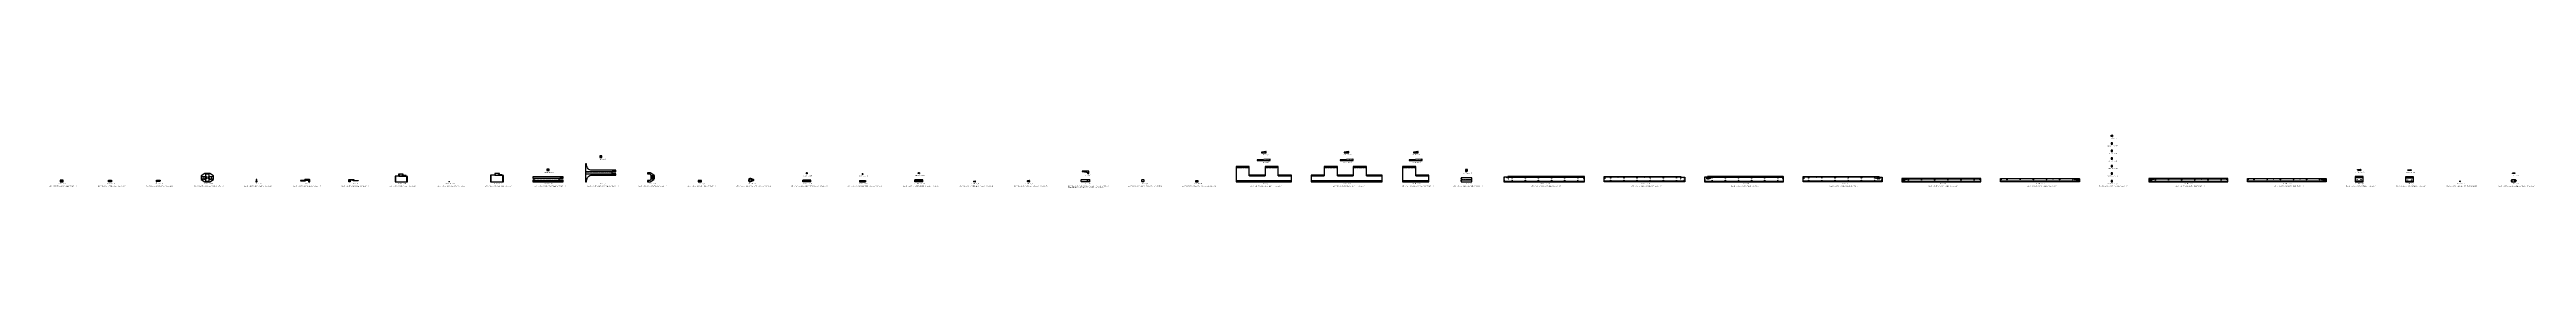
# Model space of a CAD drawing. Header units: inches. Extents: x -1146 to 93018, y 26380 to 28378.
import ezdxf

# ---------------------------------------------------------------- set-up
doc = ezdxf.new("R2010")
doc.units = ezdxf.units.IN
doc.header["$LTSCALE"] = 0.194989
doc.linetypes.add('CENTER', pattern=[50.8, 31.75, -6.35, 6.35, -6.35])
doc.layers.add('可见 (ISO)', color=7, linetype='Continuous', lineweight=25)
doc.layers.add('折弯线', color=1, linetype='CENTER')
doc.styles.add('Z-English', font='gbenor.shx', dxfattribs={"height": 10, "bigfont": 'hztxt.shx'})

msp = doc.modelspace()

# ---------------------------------------------------------------- linework, layer by layer
at = {"layer": '可见 (ISO)'}
for p, q in [((77226, 28331), (77226, 28375)), ((77229, 28378), (77273, 28378)), ((77273, 28328), (77229, 28328)), ((77276, 28375), (77276, 28331)), ((19769, 27588), (19769, 27533)), ((19849, 27588), (19769, 27588)), ((19769, 27533), (19849, 27533)), ((19849, 27533), (19849, 27588)), ((45253, 27471), (44766, 27446)), ((44766, 27446), (44766, 27426)), ((44771, 27421), (45258, 27421)), ((45093, 27757), (44926, 27732)), ((44926, 27732), (44926, 27712)), ((44931, 27707), (45098, 27707)), ((45103, 27757), (45094, 27757)), ((45103, 27712), (45103, 27757)), ((45263, 27471), (45253, 27471)), ((45263, 27426), (45263, 27471)), ((48403, 27471), (47916, 27446)), ((47916, 27446), (47916, 27426)), ((47921, 27421), (48408, 27421)), ((48243, 27757), (48076, 27732)), ((48076, 27732), (48076, 27712)), ((48081, 27707), (48248, 27707)), ((48253, 27757), (48244, 27757)), ((48253, 27712), (48253, 27757)), ((48413, 27471), (48403, 27471)), ((48413, 27426), (48413, 27471)), ((51029, 27471), (50542, 27446)), ((50542, 27446), (50542, 27426)), ((50547, 27421), (51034, 27421)), ((50869, 27757), (50702, 27732)), ((50702, 27732), (50702, 27712)), ((50707, 27707), (50874, 27707)), ((50879, 27757), (50869, 27757)), ((50879, 27712), (50879, 27757)), ((51039, 27471), (51029, 27471)), ((51039, 27426), (51039, 27471)), ((2914, 26616), (2914, 26673)), ((2919, 26678), (3054, 26678)), ((2926, 26611), (2919, 26611)), ((2931, 26616), (2931, 26633)), ((2936, 26638), (3054, 26638)), ((3059, 26673), (3059, 26643)), ((17764, 27088), (17764, 27033)), ((17844, 27088), (17764, 27088)), ((17764, 27033), (17844, 27033)), ((17844, 27033), (17844, 27088)), ((25622, 26695), (25519, 26738)), ((25519, 26616), (25622, 26658)), ((27793, 26672), (27493, 26672)), ((27493, 26611), (27493, 26672)), ((27793, 26611), (27493, 26611)), ((27628, 26948), (27638, 26958)), ((27628, 26918), (27628, 26948)), ((27638, 26908), (27628, 26918)), ((27638, 26958), (27653, 26958)), ((27653, 26908), (27638, 26908)), ((27658, 26953), (27658, 26913)), ((27793, 26611), (27793, 26672)), ((29651, 26661), (29875, 26661)), ((29651, 26661), (29651, 26611)), ((29651, 26611), (29875, 26611)), ((29775, 26917), (29745, 26917)), ((29745, 26917), (29745, 26902)), ((29750, 26897), (29780, 26897)), ((29775, 26917), (29780, 26912)), ((29780, 26897), (29780, 26912)), ((29875, 26661), (29875, 26611)), ((32050, 26683), (31750, 26683)), ((31750, 26611), (31750, 26683)), ((32050, 26611), (31750, 26611)), ((31878, 26919), (31878, 26944)), ((31918, 26919), (31878, 26919)), ((31883, 26949), (31918, 26949)), ((31923, 26944), (31923, 26924)), ((32050, 26611), (32050, 26683)), ((33984, 26631), (34044, 26631)), ((34044, 26611), (33984, 26611)), ((36028, 26621), (36028, 26651)), ((36038, 26661), (36098, 26661)), ((36098, 26611), (36038, 26611)), ((36108, 26651), (36108, 26621)), ((38071, 26616), (38071, 26686)), ((38076, 26691), (38398, 26691)), ((38398, 26611), (38076, 26611)), ((38355, 27012), (38115, 27012)), ((38115, 27012), (38115, 27002)), ((38119, 26997), (38270, 26981)), ((38282, 26975), (38328, 26928)), ((38332, 26927), (38360, 26927)), ((38360, 26927), (38360, 27007)), ((38403, 26616), (38403, 26686)), ((40375, 26616), (40375, 26686)), ((40380, 26691), (40450, 26691)), ((40450, 26611), (40380, 26611)), ((40455, 26686), (40455, 26616)), ((42418, 26646), (42418, 26616)), ((42513, 26651), (42423, 26651)), ((42423, 26611), (42513, 26611)), ((42518, 26616), (42518, 26646)), ((52678, 27077), (52678, 27002)), ((52678, 27002), (52735, 27002)), ((52758, 27082), (52683, 27082)), ((52756, 27021), (52739, 27003)), ((52758, 27024), (52758, 27082)), ((86590, 27077), (86714, 27077)), ((86590, 27059), (86590, 27077)), ((86605, 27044), (86590, 27059)), ((86719, 27044), (86605, 27044)), ((86719, 27072), (86719, 27044)), ((88504, 27067), (88628, 27067)), ((88504, 27049), (88504, 27067)), ((88519, 27034), (88504, 27049)), ((88633, 27034), (88519, 27034)), ((88633, 27062), (88633, 27034))]:
    msp.add_line(p, q, dxfattribs=at)
for points in [[(77226, 28045, 0.414214), (77229, 28042), (77273, 28042, 0.414214), (77276, 28045), (77276, 28089, 0.414214), (77273, 28092), (77229, 28092, 0.414214), (77226, 28089)], [(77226, 27760, 0.414214), (77230, 27756), (77272, 27756, 0.414214), (77276, 27760), (77276, 27802, 0.414214), (77272, 27806), (77230, 27806, 0.414214), (77226, 27802)], [(77226, 27474, 0.414214), (77230, 27470), (77272, 27470, 0.414214), (77276, 27474), (77276, 27516, 0.414214), (77272, 27520), (77230, 27520, 0.414214), (77226, 27516)], [(77228, 28045, 0.414214), (77229, 28044), (77273, 28044, 0.414214), (77275, 28045), (77275, 28089, 0.414214), (77273, 28091), (77229, 28091, 0.414214), (77228, 28089)], [(77228, 27760, 0.414214), (77230, 27758), (77272, 27758, 0.414214), (77274, 27760), (77274, 27802, 0.414214), (77272, 27804), (77230, 27804, 0.414214), (77228, 27802)], [(77228, 27474, 0.414214), (77230, 27472), (77272, 27472, 0.414214), (77274, 27474), (77274, 27516, 0.414214), (77272, 27518), (77230, 27518, 0.414214), (77228, 27516)], [(-744, 26613, 0.414214), (-742, 26611), (-630, 26611, 0.414214), (-628, 26613), (-628, 26664, 0.414214), (-630, 26666), (-637, 26666, 0.414214), (-639, 26664), (-639, 26661, -1), (-649, 26661), (-649, 26664, 0.414214), (-651, 26666), (-662, 26666, 0.414214), (-664, 26664), (-664, 26661, -1), (-674, 26661), (-674, 26664, 0.414214), (-676, 26666), (-742, 26666, 0.414214), (-744, 26664)], [(-682, 26629, 0.414214), (-680, 26627), (-638, 26627, 0.414214), (-636, 26629), (-636, 26640, 0.414214), (-638, 26642), (-680, 26642, 0.414214), (-682, 26640)], [(-654, 26649), (-654, 26661, 1), (-659, 26661), (-659, 26649, 1)], [(1208, 26613, -0.414214), (1206, 26611), (1095, 26611, -0.414214), (1093, 26613), (1093, 26664, -0.414214), (1095, 26666), (1101, 26666, -0.414214), (1103, 26664), (1103, 26661, 1), (1113, 26661), (1113, 26664, -0.414214), (1115, 26666), (1126, 26666, -0.414214), (1128, 26664), (1128, 26661, 1), (1138, 26661), (1138, 26664, -0.414214), (1140, 26666), (1206, 26666, -0.414214), (1208, 26664)], [(1146, 26629, -0.414214), (1144, 26627), (1103, 26627, -0.414214), (1101, 26629), (1101, 26640, -0.414214), (1103, 26642), (1144, 26642, -0.414214), (1146, 26640)], [(1118, 26649), (1118, 26661, -1), (1124, 26661), (1124, 26649, -1)], [(4754, 26612, 0.143814), (4759, 26611), (4947, 26611, 0.143814), (4952, 26612), (5085, 26698, 0.255198), (5090, 26706), (5090, 26825, 0.255198), (5085, 26834), (4952, 26919, 0.143814), (4947, 26921), (4759, 26921, 0.143814), (4754, 26919), (4621, 26834, 0.255198), (4617, 26825), (4617, 26706, 0.255198), (4621, 26698)], [(4625, 26792), (4645, 26792, 1), (4645, 26799), (4625, 26799, 1)], [(4625, 26732), (4645, 26732, 1), (4645, 26739), (4625, 26739, 1)], [(4683, 26792), (4703, 26792, 1), (4703, 26799), (4683, 26799, 1)], [(4683, 26732), (4703, 26732, 1), (4703, 26739), (4683, 26739, 1)], [(4781, 26715), (4781, 26636, 0.414214), (4786, 26631), (4921, 26631, 0.414214), (4926, 26636), (4926, 26715), (4932, 26722), (4925, 26719), (4896, 26719, -0.414214), (4891, 26724), (4891, 26808, -0.414214), (4896, 26813), (4925, 26813), (4932, 26810), (4926, 26817), (4926, 26896, 0.414214), (4921, 26901), (4786, 26901, 0.414214), (4781, 26896), (4781, 26817), (4775, 26810), (4782, 26813), (4811, 26813, -0.414214), (4816, 26808), (4816, 26724, -0.414214), (4811, 26719), (4782, 26719), (4775, 26722)], [(5004, 26792), (5024, 26792, 1), (5024, 26799), (5004, 26799, 1)], [(5004, 26732), (5024, 26732, 1), (5024, 26739), (5004, 26739, 1)], [(5062, 26792), (5082, 26792, 1), (5082, 26799), (5062, 26799, 1)], [(5062, 26732), (5082, 26732, 1), (5082, 26739), (5062, 26739, 1)], [(6696, 26616, 0.414214), (6701, 26611), (6736, 26611, 0.414214), (6741, 26616), (6741, 26631, 0.414214), (6736, 26636), (6736, 26636, -0.414214), (6731, 26641), (6731, 26691, 0.414214), (6726, 26696), (6711, 26696, 0.414214), (6706, 26691), (6706, 26641, -0.414214), (6701, 26636), (6701, 26636, 0.414214), (6696, 26631)], [(6708, 26619), (6728, 26619, 1), (6728, 26627), (6708, 26627, 1)], [(6722, 26661), (6722, 26686, 1), (6714, 26686), (6714, 26661, 1)], [(8397, 26646, 0.414214), (8402, 26641), (8578, 26641, 0.414214), (8583, 26646), (8583, 26661, -0.414214), (8588, 26666), (8729, 26666), (8729, 26664), (8700, 26664, 0.414214), (8696, 26660), (8696, 26615, 0.414214), (8700, 26611), (8742, 26611, 0.414214), (8746, 26615), (8746, 26687, 0.414214), (8742, 26691), (8564, 26691, 0.109518), (8562, 26690), (8499, 26661, -0.109518), (8497, 26661), (8402, 26661, 0.414214), (8397, 26656)], [(8407, 26646), (8432, 26646, 1), (8432, 26655), (8407, 26655, 1)], [(8537, 26646), (8562, 26646, 1), (8562, 26655), (8537, 26655, 1)], [(8728, 26623), (8728, 26645, 1), (8716, 26645), (8716, 26623, 1)], [(10582, 26646, -0.414214), (10577, 26641), (10401, 26641, -0.414214), (10396, 26646), (10396, 26661, 0.414214), (10391, 26666), (10250, 26666), (10250, 26664), (10279, 26664, -0.414214), (10283, 26660), (10283, 26615, -0.414214), (10279, 26611), (10237, 26611, -0.414214), (10233, 26615), (10233, 26687, -0.414214), (10237, 26691), (10415, 26691, -0.109518), (10417, 26690), (10480, 26661, 0.109518), (10482, 26661), (10577, 26661, -0.414214), (10582, 26656)], [(10251, 26623), (10251, 26645, -1), (10263, 26645), (10263, 26623, -1)], [(10442, 26646), (10417, 26646, -1), (10417, 26655), (10442, 26655, -1)], [(10572, 26646), (10547, 26646, -1), (10547, 26655), (10572, 26655, -1)], [(11994, 26616, 0.414214), (11999, 26611), (12460, 26611, 0.414214), (12465, 26616), (12465, 26811, 0.414214), (12460, 26816), (12418, 26816, -0.414214), (12413, 26821), (12413, 26843, 0.414214), (12408, 26848), (12308, 26848, -0.414214), (12303, 26853), (12303, 26893, 0.414214), (12298, 26898), (12291, 26898, 0.414214), (12286, 26893), (12286, 26869, -1), (12277, 26869), (12277, 26893, 0.414214), (12272, 26898), (12161, 26898, 0.414214), (12156, 26893), (12156, 26869, -1), (12147, 26869), (12147, 26893, 0.414214), (12142, 26898), (12122, 26898, 0.414214), (12117, 26893), (12117, 26827), (11999, 26827, 0.414214), (11994, 26822)], [(15614, 26616, 0.414214), (15619, 26611), (16106, 26611, 0.414214), (16111, 26616), (16111, 26841, 0.414214), (16106, 26846), (16064, 26846, -0.414214), (16059, 26851), (16059, 26873, 0.414214), (16054, 26878), (15964, 26878, -0.414214), (15959, 26883), (15959, 26923, 0.414214), (15954, 26928), (15936, 26928, 0.414214), (15931, 26923), (15931, 26898, -1), (15922, 26898), (15922, 26923, 0.414214), (15917, 26928), (15806, 26928, 0.414214), (15801, 26923), (15801, 26898, -1), (15792, 26898), (15792, 26923, 0.414214), (15787, 26928), (15786, 26928, 0.414214), (15781, 26923), (15781, 26857), (15619, 26857, 0.414214), (15614, 26852)], [(17227, 26616, 0.414214), (17232, 26611), (18382, 26611), (18382, 26666), (18233, 26666), (18233, 26660), (18232, 26660), (18232, 26748), (18233, 26748), (18233, 26742), (18382, 26742), (18382, 26797), (17232, 26797, 0.414214), (17227, 26792), (17227, 26747, 0.414214), (17232, 26742), (17266, 26742), (17266, 26748), (17267, 26748), (17267, 26660), (17266, 26660), (17266, 26666), (17232, 26666, 0.414214), (17227, 26661)], [(18257, 26780), (18357, 26780, 1), (18357, 26789), (18257, 26789, 1)], [(18257, 26750), (18357, 26750, 1), (18357, 26759), (18257, 26759, 1)], [(18257, 26649), (18357, 26649, 1), (18357, 26658), (18257, 26658, 1)], [(18257, 26619), (18357, 26619, 1), (18357, 26628), (18257, 26628, 1)], [(19232, 26616, 0.414214), (19237, 26611), (19266, 26611, 0.414214), (19271, 26616), (19271, 26661, -0.414214), (19471, 26861), (20387, 26861), (20387, 26916), (20238, 26916), (20238, 26910), (20237, 26910), (20237, 26998), (20238, 26998), (20238, 26992), (20387, 26992), (20387, 27047), (19471, 27047, -0.414214), (19271, 27247), (19271, 27292, 0.414214), (19266, 27297), (19237, 27297, 0.414214), (19232, 27292)], [(20262, 27030), (20362, 27030, 1), (20362, 27039), (20262, 27039, 1)], [(20262, 27000), (20362, 27000, 1), (20362, 27009), (20262, 27009, 1)], [(20262, 26899), (20362, 26899, 1), (20362, 26908), (20262, 26908, 1)], [(20262, 26869), (20362, 26869, 1), (20362, 26878), (20262, 26878, 1)], [(21580, 26617, 0.414214), (21586, 26611), (21684, 26611, 0.13764), (21687, 26612), (21827, 26697), (21827, 26716), (21821, 26723), (21828, 26720), (21847, 26720), (21847, 26844), (21828, 26844), (21821, 26841), (21827, 26848), (21827, 26867), (21687, 26953, 0.13764), (21684, 26954), (21586, 26954, 0.414214), (21580, 26948), (21580, 26915, 0.414214), (21586, 26909), (21682, 26909, -0.270167), (21687, 26906), (21717, 26852), (21717, 26712), (21687, 26659, -0.270167), (21682, 26656), (21586, 26656, 0.414214), (21580, 26650)], [(21586, 26941), (21586, 26921, 1), (21595, 26921), (21595, 26941, 1)], [(21595, 26623), (21595, 26643, 1), (21586, 26643), (21586, 26623, 1)], [(21732, 26796), (21762, 26796, 1), (21762, 26802), (21732, 26802, 1)], [(21732, 26762), (21762, 26762, 1), (21762, 26768), (21732, 26768, 1)], [(21776, 26796), (21806, 26796, 1), (21806, 26802), (21776, 26802, 1)], [(21776, 26762), (21806, 26762, 1), (21806, 26768), (21776, 26768, 1)], [(23510, 26616, 0.414214), (23515, 26611), (23635, 26611, 0.414214), (23640, 26616), (23640, 26656, 0.414214), (23635, 26661), (23515, 26661, 0.414214), (23510, 26656)], [(23612, 26646), (23632, 26646, 1), (23632, 26655), (23612, 26655, 1)], [(23612, 26616), (23632, 26616, 1), (23632, 26625), (23612, 26625, 1)], [(43965, 26616, 0.414214), (43970, 26611), (46060, 26611, 0.414214), (46065, 26616), (46065, 26860, 0.414214), (46060, 26865), (45568, 26865), (45568, 26835), (45565, 26835), (45565, 27185), (45065, 27185), (45065, 26835), (45062, 26835), (45062, 26865), (44468, 26865), (44468, 26835), (44465, 26835), (44465, 27185), (43965, 27185)], [(46815, 26616, 0.414214), (46820, 26611), (49510, 26611, 0.414214), (49515, 26616), (49515, 26860, 0.414214), (49510, 26865), (48918, 26865), (48918, 26835), (48915, 26835), (48915, 27185), (48415, 27185), (48415, 26835), (48412, 26835), (48412, 26865), (47818, 26865), (47818, 26835), (47815, 26835), (47815, 27185), (47315, 27185), (47315, 26835), (47312, 26835), (47312, 26865), (46820, 26865, 0.414214), (46815, 26860)], [(50290, 26616, 0.414214), (50295, 26611), (51285, 26611, 0.414214), (51290, 26616), (51290, 26865), (50793, 26865), (50793, 26835), (50790, 26835), (50790, 27185), (50290, 27185)], [(54142, 26616, 0.414214), (54147, 26611), (57201, 26611, 0.414214), (57206, 26616), (57206, 26801, 0.414214), (57201, 26806), (54299, 26806, 0.414214), (54294, 26801), (54294, 26787), (54147, 26787, 0.414214), (54142, 26782)], [(54168, 26748), (54168, 26758, 1), (54157, 26758), (54157, 26748, 1)], [(54168, 26668), (54168, 26678, 1), (54157, 26678), (54157, 26668, 1)], [(54399, 26616), (54414, 26616, 1), (54414, 26625), (54399, 26625, 1)], [(54499, 26616), (54514, 26616, 1), (54514, 26625), (54499, 26625, 1)], [(54549, 26616), (54564, 26616, 1), (54564, 26625), (54549, 26625, 1)], [(54899, 26616), (54914, 26616, 1), (54914, 26625), (54899, 26625, 1)], [(54999, 26616), (55014, 26616, 1), (55014, 26625), (54999, 26625, 1)], [(55399, 26616), (55414, 26616, 1), (55414, 26625), (55399, 26625, 1)], [(55499, 26616), (55514, 26616, 1), (55514, 26625), (55499, 26625, 1)], [(55899, 26616), (55914, 26616, 1), (55914, 26625), (55899, 26625, 1)], [(55999, 26616), (56014, 26616, 1), (56014, 26625), (55999, 26625, 1)], [(56399, 26616), (56414, 26616, 1), (56414, 26625), (56399, 26625, 1)], [(56499, 26616), (56514, 26616, 1), (56514, 26625), (56499, 26625, 1)], [(56899, 26616), (56914, 26616, 1), (56914, 26625), (56899, 26625, 1)], [(56999, 26616), (57014, 26616, 1), (57014, 26625), (56999, 26625, 1)], [(57099, 26616), (57114, 26616, 1), (57114, 26625), (57099, 26625, 1)], [(61020, 26616, -0.414214), (61015, 26611), (57961, 26611, -0.414214), (57956, 26616), (57956, 26801, -0.414214), (57961, 26806), (60863, 26806, -0.414214), (60868, 26801), (60868, 26787), (61015, 26787, -0.414214), (61020, 26782)], [(58064, 26616), (58049, 26616, -1), (58049, 26625), (58064, 26625, -1)], [(58164, 26616), (58149, 26616, -1), (58149, 26625), (58164, 26625, -1)], [(58264, 26616), (58249, 26616, -1), (58249, 26625), (58264, 26625, -1)], [(58664, 26616), (58649, 26616, -1), (58649, 26625), (58664, 26625, -1)], [(58764, 26616), (58749, 26616, -1), (58749, 26625), (58764, 26625, -1)], [(59164, 26616), (59149, 26616, -1), (59149, 26625), (59164, 26625, -1)], [(59264, 26616), (59249, 26616, -1), (59249, 26625), (59264, 26625, -1)], [(59664, 26616), (59649, 26616, -1), (59649, 26625), (59664, 26625, -1)], [(59764, 26616), (59749, 26616, -1), (59749, 26625), (59764, 26625, -1)], [(60164, 26616), (60149, 26616, -1), (60149, 26625), (60164, 26625, -1)], [(60264, 26616), (60249, 26616, -1), (60249, 26625), (60264, 26625, -1)], [(60614, 26616), (60599, 26616, -1), (60599, 26625), (60614, 26625, -1)], [(60664, 26616), (60649, 26616, -1), (60649, 26625), (60664, 26625, -1)], [(60764, 26616), (60749, 26616, -1), (60749, 26625), (60764, 26625, -1)], [(60995, 26748), (60995, 26758, -1), (61006, 26758), (61006, 26748, -1)], [(60995, 26668), (60995, 26678, -1), (61006, 26678), (61006, 26668, -1)], [(61770, 26617, 0.414214), (61776, 26611), (64764, 26611, 0.414214), (64770, 26617), (64770, 26799, 0.414214), (64764, 26805), (61891, 26805, 0.414214), (61885, 26799), (61885, 26785), (61770, 26785)], [(61780, 26666), (61800, 26666, 1), (61800, 26677), (61780, 26677, 1)], [(61796, 26747), (61796, 26757, 1), (61785, 26757), (61785, 26747, 1)], [(61913, 26616), (61928, 26616, 1), (61928, 26625), (61913, 26625, 1)], [(61963, 26616), (61978, 26616, 1), (61978, 26625), (61963, 26625, 1)], [(62063, 26616), (62078, 26616, 1), (62078, 26625), (62063, 26625, 1)], [(62113, 26616), (62128, 26616, 1), (62128, 26625), (62113, 26625, 1)], [(62413, 26616), (62428, 26616, 1), (62428, 26625), (62413, 26625, 1)], [(62463, 26616), (62478, 26616, 1), (62478, 26625), (62463, 26625, 1)], [(62563, 26616), (62578, 26616, 1), (62578, 26625), (62563, 26625, 1)], [(62613, 26616), (62628, 26616, 1), (62628, 26625), (62613, 26625, 1)], [(62913, 26616), (62928, 26616, 1), (62928, 26625), (62913, 26625, 1)], [(62963, 26616), (62978, 26616, 1), (62978, 26625), (62963, 26625, 1)], [(63063, 26616), (63078, 26616, 1), (63078, 26625), (63063, 26625, 1)], [(63113, 26616), (63128, 26616, 1), (63128, 26625), (63113, 26625, 1)], [(63413, 26616), (63428, 26616, 1), (63428, 26625), (63413, 26625, 1)], [(63463, 26616), (63478, 26616, 1), (63478, 26625), (63463, 26625, 1)], [(63563, 26616), (63578, 26616, 1), (63578, 26625), (63563, 26625, 1)], [(63613, 26616), (63628, 26616, 1), (63628, 26625), (63613, 26625, 1)], [(63913, 26616), (63928, 26616, 1), (63928, 26625), (63913, 26625, 1)], [(63963, 26616), (63978, 26616, 1), (63978, 26625), (63963, 26625, 1)], [(64063, 26616), (64078, 26616, 1), (64078, 26625), (64063, 26625, 1)], [(64113, 26616), (64128, 26616, 1), (64128, 26625), (64113, 26625, 1)], [(64413, 26616), (64428, 26616, 1), (64428, 26625), (64413, 26625, 1)], [(64463, 26616), (64478, 26616, 1), (64478, 26625), (64463, 26625, 1)], [(64563, 26616), (64578, 26616, 1), (64578, 26625), (64563, 26625, 1)], [(64613, 26616), (64628, 26616, 1), (64628, 26625), (64613, 26625, 1)], [(64663, 26616), (64678, 26616, 1), (64678, 26625), (64663, 26625, 1)], [(68520, 26617, -0.414214), (68514, 26611), (65526, 26611, -0.414214), (65520, 26617), (65520, 26799, -0.414214), (65526, 26805), (68399, 26805, -0.414214), (68405, 26799), (68405, 26785), (68520, 26785)], [(65628, 26616), (65613, 26616, -1), (65613, 26625), (65628, 26625, -1)], [(65678, 26616), (65663, 26616, -1), (65663, 26625), (65678, 26625, -1)], [(65728, 26616), (65713, 26616, -1), (65713, 26625), (65728, 26625, -1)], [(65828, 26616), (65813, 26616, -1), (65813, 26625), (65828, 26625, -1)], [(65878, 26616), (65863, 26616, -1), (65863, 26625), (65878, 26625, -1)], [(66178, 26616), (66163, 26616, -1), (66163, 26625), (66178, 26625, -1)], [(66228, 26616), (66213, 26616, -1), (66213, 26625), (66228, 26625, -1)], [(66328, 26616), (66313, 26616, -1), (66313, 26625), (66328, 26625, -1)], [(66378, 26616), (66363, 26616, -1), (66363, 26625), (66378, 26625, -1)], [(66678, 26616), (66663, 26616, -1), (66663, 26625), (66678, 26625, -1)], [(66728, 26616), (66713, 26616, -1), (66713, 26625), (66728, 26625, -1)], [(66828, 26616), (66813, 26616, -1), (66813, 26625), (66828, 26625, -1)], [(66878, 26616), (66863, 26616, -1), (66863, 26625), (66878, 26625, -1)], [(67178, 26616), (67163, 26616, -1), (67163, 26625), (67178, 26625, -1)], [(67228, 26616), (67213, 26616, -1), (67213, 26625), (67228, 26625, -1)], [(67328, 26616), (67313, 26616, -1), (67313, 26625), (67328, 26625, -1)], [(67378, 26616), (67363, 26616, -1), (67363, 26625), (67378, 26625, -1)], [(67678, 26616), (67663, 26616, -1), (67663, 26625), (67678, 26625, -1)], [(67728, 26616), (67713, 26616, -1), (67713, 26625), (67728, 26625, -1)], [(67828, 26616), (67813, 26616, -1), (67813, 26625), (67828, 26625, -1)], [(67878, 26616), (67863, 26616, -1), (67863, 26625), (67878, 26625, -1)], [(68178, 26616), (68163, 26616, -1), (68163, 26625), (68178, 26625, -1)], [(68228, 26616), (68213, 26616, -1), (68213, 26625), (68228, 26625, -1)], [(68328, 26616), (68313, 26616, -1), (68313, 26625), (68328, 26625, -1)], [(68378, 26616), (68363, 26616, -1), (68363, 26625), (68378, 26625, -1)], [(68510, 26666), (68490, 26666, -1), (68490, 26677), (68510, 26677, -1)], [(68495, 26747), (68495, 26757, -1), (68506, 26757), (68506, 26747, -1)], [(69270, 26617, 0.414214), (69276, 26611), (72264, 26611, 0.414214), (72270, 26617), (72270, 26729, 0.414214), (72264, 26735), (69326, 26735, 0.414214), (69320, 26729), (69320, 26715), (69318, 26715), (69318, 26726, 0.414214), (69312, 26732), (69276, 26732, 0.414214), (69270, 26726)], [(69543, 26616), (69558, 26616, 1), (69558, 26625), (69543, 26625, 1)], [(69593, 26616), (69608, 26616, 1), (69608, 26625), (69593, 26625, 1)], [(69643, 26616), (69658, 26616, 1), (69658, 26625), (69643, 26625, 1)], [(70043, 26616), (70058, 26616, 1), (70058, 26625), (70043, 26625, 1)], [(70093, 26616), (70108, 26616, 1), (70108, 26625), (70093, 26625, 1)], [(70143, 26616), (70158, 26616, 1), (70158, 26625), (70143, 26625, 1)], [(70543, 26616), (70558, 26616, 1), (70558, 26625), (70543, 26625, 1)], [(70593, 26616), (70608, 26616, 1), (70608, 26625), (70593, 26625, 1)], [(70643, 26616), (70658, 26616, 1), (70658, 26625), (70643, 26625, 1)], [(71043, 26616), (71058, 26616, 1), (71058, 26625), (71043, 26625, 1)], [(71093, 26616), (71108, 26616, 1), (71108, 26625), (71093, 26625, 1)], [(71143, 26616), (71158, 26616, 1), (71158, 26625), (71143, 26625, 1)], [(71543, 26616), (71558, 26616, 1), (71558, 26625), (71543, 26625, 1)], [(71593, 26616), (71608, 26616, 1), (71608, 26625), (71593, 26625, 1)], [(71643, 26616), (71658, 26616, 1), (71658, 26625), (71643, 26625, 1)], [(72043, 26616), (72058, 26616, 1), (72058, 26625), (72043, 26625, 1)], [(72093, 26616), (72108, 26616, 1), (72108, 26625), (72093, 26625, 1)], [(72143, 26616), (72158, 26616, 1), (72158, 26625), (72143, 26625, 1)], [(76020, 26617, -0.414214), (76014, 26611), (73026, 26611, -0.414214), (73020, 26617), (73020, 26729, -0.414214), (73026, 26735), (75964, 26735, -0.414214), (75970, 26729), (75970, 26715), (75973, 26715), (75973, 26726, -0.414214), (75979, 26732), (76014, 26732, -0.414214), (76020, 26726)], [(73148, 26616), (73133, 26616, -1), (73133, 26625), (73148, 26625, -1)], [(73198, 26616), (73183, 26616, -1), (73183, 26625), (73198, 26625, -1)], [(73248, 26616), (73233, 26616, -1), (73233, 26625), (73248, 26625, -1)], [(73648, 26616), (73633, 26616, -1), (73633, 26625), (73648, 26625, -1)], [(73698, 26616), (73683, 26616, -1), (73683, 26625), (73698, 26625, -1)], [(73748, 26616), (73733, 26616, -1), (73733, 26625), (73748, 26625, -1)], [(74148, 26616), (74133, 26616, -1), (74133, 26625), (74148, 26625, -1)], [(74198, 26616), (74183, 26616, -1), (74183, 26625), (74198, 26625, -1)], [(74248, 26616), (74233, 26616, -1), (74233, 26625), (74248, 26625, -1)], [(74648, 26616), (74633, 26616, -1), (74633, 26625), (74648, 26625, -1)], [(74698, 26616), (74683, 26616, -1), (74683, 26625), (74698, 26625, -1)], [(74748, 26616), (74733, 26616, -1), (74733, 26625), (74748, 26625, -1)], [(75148, 26616), (75133, 26616, -1), (75133, 26625), (75148, 26625, -1)], [(75198, 26616), (75183, 26616, -1), (75183, 26625), (75198, 26625, -1)], [(75248, 26616), (75233, 26616, -1), (75233, 26625), (75248, 26625, -1)], [(75648, 26616), (75633, 26616, -1), (75633, 26625), (75648, 26625, -1)], [(75698, 26616), (75683, 26616, -1), (75683, 26625), (75698, 26625, -1)], [(75748, 26616), (75733, 26616, -1), (75733, 26625), (75748, 26625, -1)], [(77226, 27187, 0.414214), (77230, 27183), (77272, 27183, 0.414214), (77276, 27187), (77276, 27229, 0.414214), (77272, 27233), (77230, 27233, 0.414214), (77226, 27229)], [(77226, 26901, 0.414214), (77230, 26897), (77272, 26897, 0.414214), (77276, 26901), (77276, 26943, 0.414214), (77272, 26947), (77230, 26947, 0.414214), (77226, 26943)], [(77226, 26615, 0.414214), (77230, 26611), (77272, 26611, 0.414214), (77276, 26615), (77276, 26657, 0.414214), (77272, 26661), (77230, 26661, 0.414214), (77226, 26657)], [(77228, 27187, 0.414214), (77230, 27185), (77272, 27185, 0.414214), (77274, 27187), (77274, 27229, 0.414214), (77272, 27231), (77230, 27231, 0.414214), (77228, 27229)], [(77228, 26901, 0.414214), (77230, 26899), (77272, 26899, 0.414214), (77274, 26901), (77274, 26943, 0.414214), (77272, 26945), (77230, 26945, 0.414214), (77228, 26943)], [(77228, 26615, 0.414214), (77230, 26613), (77272, 26613, 0.414214), (77274, 26615), (77274, 26657, 0.414214), (77272, 26659), (77230, 26659, 0.414214), (77228, 26657)], [(78659, 26616, 0.414214), (78664, 26611), (81654, 26611, 0.414214), (81659, 26616), (81659, 26730, 0.414214), (81654, 26735), (78714, 26735, 0.414214), (78709, 26730), (78709, 26715), (78707, 26715), (78707, 26727, 0.414214), (78702, 26732), (78664, 26732, 0.414214), (78659, 26727)], [(78971, 26616), (78986, 26616, 1), (78986, 26625), (78971, 26625, 1)], [(79021, 26616), (79036, 26616, 1), (79036, 26625), (79021, 26625, 1)], [(79071, 26616), (79086, 26616, 1), (79086, 26625), (79071, 26625, 1)], [(79471, 26616), (79486, 26616, 1), (79486, 26625), (79471, 26625, 1)], [(79521, 26616), (79536, 26616, 1), (79536, 26625), (79521, 26625, 1)], [(79571, 26616), (79586, 26616, 1), (79586, 26625), (79571, 26625, 1)], [(79971, 26616), (79986, 26616, 1), (79986, 26625), (79971, 26625, 1)], [(80021, 26616), (80036, 26616, 1), (80036, 26625), (80021, 26625, 1)], [(80071, 26616), (80086, 26616, 1), (80086, 26625), (80071, 26625, 1)], [(80471, 26616), (80486, 26616, 1), (80486, 26625), (80471, 26625, 1)], [(80521, 26616), (80536, 26616, 1), (80536, 26625), (80521, 26625, 1)], [(80571, 26616), (80586, 26616, 1), (80586, 26625), (80571, 26625, 1)], [(80971, 26616), (80986, 26616, 1), (80986, 26625), (80971, 26625, 1)], [(81021, 26616), (81036, 26616, 1), (81036, 26625), (81021, 26625, 1)], [(81071, 26616), (81086, 26616, 1), (81086, 26625), (81071, 26625, 1)], [(81471, 26616), (81486, 26616, 1), (81486, 26625), (81471, 26625, 1)], [(81521, 26616), (81536, 26616, 1), (81536, 26625), (81521, 26625, 1)], [(81571, 26616), (81586, 26616, 1), (81586, 26625), (81571, 26625, 1)], [(85409, 26616, -0.414214), (85404, 26611), (82414, 26611, -0.414214), (82409, 26616), (82409, 26730, -0.414214), (82414, 26735), (85354, 26735, -0.414214), (85359, 26730), (85359, 26715), (85362, 26715), (85362, 26727, -0.414214), (85367, 26732), (85404, 26732, -0.414214), (85409, 26727)], [(82498, 26616), (82483, 26616, -1), (82483, 26625), (82498, 26625, -1)], [(82548, 26616), (82533, 26616, -1), (82533, 26625), (82548, 26625, -1)], [(82598, 26616), (82583, 26616, -1), (82583, 26625), (82598, 26625, -1)], [(82998, 26616), (82983, 26616, -1), (82983, 26625), (82998, 26625, -1)], [(83048, 26616), (83033, 26616, -1), (83033, 26625), (83048, 26625, -1)], [(83098, 26616), (83083, 26616, -1), (83083, 26625), (83098, 26625, -1)], [(83498, 26616), (83483, 26616, -1), (83483, 26625), (83498, 26625, -1)], [(83548, 26616), (83533, 26616, -1), (83533, 26625), (83548, 26625, -1)], [(83598, 26616), (83583, 26616, -1), (83583, 26625), (83598, 26625, -1)], [(83998, 26616), (83983, 26616, -1), (83983, 26625), (83998, 26625, -1)], [(84048, 26616), (84033, 26616, -1), (84033, 26625), (84048, 26625, -1)], [(84098, 26616), (84083, 26616, -1), (84083, 26625), (84098, 26625, -1)], [(84498, 26616), (84483, 26616, -1), (84483, 26625), (84498, 26625, -1)], [(84548, 26616), (84533, 26616, -1), (84533, 26625), (84548, 26625, -1)], [(84598, 26616), (84583, 26616, -1), (84583, 26625), (84598, 26625, -1)], [(84998, 26616), (84983, 26616, -1), (84983, 26625), (84998, 26625, -1)], [(85048, 26616), (85033, 26616, -1), (85033, 26625), (85048, 26625, -1)], [(85098, 26616), (85083, 26616, -1), (85083, 26625), (85098, 26625, -1)], [(86500, 26616, 0.414214), (86505, 26611), (86805, 26611, 0.414214), (86810, 26616), (86810, 26808), (86500, 26808)], [(88413, 26616, 0.414214), (88418, 26611), (88718, 26611, 0.414214), (88723, 26616), (88723, 26793, 0.414214), (88718, 26798), (88418, 26798, 0.414214), (88413, 26793)], [(92442, 26625), (92465, 26625), (92465, 26614, 0.414214), (92468, 26611), (92592, 26611, 1), (92592, 26689), (92468, 26689, 0.414214), (92465, 26686), (92465, 26675), (92442, 26675, 0.414214), (92439, 26672), (92439, 26628, 0.414214)], [(92493, 26925), (92493, 26937, -0.414214), (92501, 26945), (92578, 26945), (92578, 26930), (92573, 26925)]]:
    msp.add_lwpolyline(points, format="xyb", close=True, dxfattribs=at)
msp.add_lwpolyline([(52515, 26621), (52525, 26611), (52921, 26611), (52921, 26766), (52525, 26766), (52515, 26756)], close=True, dxfattribs=at)
for centre, radius in [((77251, 28353), 6.92), ((19789, 27560), 3.32), ((19829, 27560), 3.32), ((44791, 27436), 4.5), ((44821, 27436), 4.5), ((44973, 27727), 4.5), ((45053, 27727), 4.5), ((45133, 27441), 4.5), ((45213, 27441), 4.5), ((47941, 27436), 4.5), ((47971, 27436), 4.5), ((48123, 27727), 4.5), ((48203, 27727), 4.5), ((48283, 27441), 4.5), ((48363, 27441), 4.5), ((50567, 27436), 4.5), ((50597, 27436), 4.5), ((50749, 27727), 4.5), ((50829, 27727), 4.5), ((50909, 27441), 4.5), ((50989, 27441), 4.5), ((-730, 26653), 1.62), ((-730, 26632), 1.62), ((-714, 26653), 1.62), ((-714, 26632), 1.62), ((-674, 26619), 3.5), ((-644, 26619), 3.5), ((1108, 26619), 3.5), ((1138, 26619), 3.5), ((1178, 26653), 1.62), ((1178, 26632), 1.62), ((1194, 26653), 1.62), ((1194, 26632), 1.62), ((2922, 26670), 3.5), ((2922, 26653), 3.5), ((2922, 26636), 3.5), ((2922, 26619), 3.5), ((2964, 26658), 5.5), ((3044, 26658), 5.5), ((4804, 26791), 4.25), ((4804, 26741), 4.25), ((4903, 26791), 4.25), ((4903, 26741), 4.25), ((14046, 26619), 8), ((14046, 26619), 6), ((17247, 26784), 4.5), ((17247, 26754), 4.5), ((17247, 26653), 4.5), ((17247, 26623), 4.5), ((17784, 27060), 3.32), ((17824, 27060), 3.32), ((19251, 27277), 4.5), ((19251, 27177), 4.5), ((19251, 26731), 4.5), ((19251, 26631), 4.5), ((21775, 26862), 1.75), ((21775, 26702), 1.75), ((21797, 26862), 1.75), ((21797, 26702), 1.75), ((23526, 26636), 9.5), ((25437, 26677), 4.25), ((25494, 26677), 47.6), ((25453, 26717), 4.25), ((25453, 26636), 4.25), ((25494, 26734), 4.25), ((25494, 26619), 4.25), ((25535, 26717), 4.25), ((25535, 26636), 4.25), ((25552, 26677), 4.25), ((25614, 26677), 10.1), ((27504, 26623), 4.25), ((27526, 26623), 4.25), ((27556, 26623), 4.25), ((27578, 26623), 4.25), ((27632, 26623), 4.25), ((27646, 26948), 4.19), ((27646, 26918), 4.19), ((27654, 26623), 4.25), ((27708, 26623), 4.25), ((27730, 26623), 4.25), ((27760, 26623), 4.25), ((27782, 26623), 4.25), ((29755, 26907), 4.19), ((29763, 26649), 4.5), ((31797, 26626), 4.5), ((31893, 26934), 4.19), ((31900, 26626), 4.5), ((32003, 26626), 4.5), ((33989, 26621), 4.19), ((34039, 26621), 4.19), ((36043, 26651), 4.19), ((36043, 26621), 4.19), ((36093, 26651), 4.19), ((36093, 26621), 4.19), ((38086, 26676), 3.32), ((38086, 26626), 3.32), ((38295, 26676), 3.32), ((38295, 26626), 3.32), ((38333, 26681), 3.32), ((38333, 26621), 3.32), ((38393, 26681), 3.32), ((38393, 26621), 3.32), ((40385, 26681), 4.25), ((40385, 26621), 4.25), ((40445, 26681), 4.25), ((40445, 26621), 4.25), ((42433, 26631), 4.19), ((42503, 26631), 4.19), ((43993, 27175), 4.5), ((44023, 27175), 4.5), ((44200, 27175), 4.5), ((44230, 27175), 4.5), ((44407, 27175), 4.5), ((44437, 27175), 4.5), ((45093, 27175), 4.5), ((45123, 27175), 4.5), ((45300, 27175), 4.5), ((45330, 27175), 4.5), ((45507, 27175), 4.5), ((45537, 27175), 4.5), ((45825, 26636), 5.5), ((45895, 26636), 5.5), ((47343, 27175), 4.5), ((47373, 27175), 4.5), ((47550, 27175), 4.5), ((47580, 27175), 4.5), ((47757, 27175), 4.5), ((47787, 27175), 4.5), ((48024, 26636), 5.5), ((48094, 26636), 5.5), ((48443, 27175), 4.5), ((48473, 27175), 4.5), ((48650, 27175), 4.5), ((48680, 27175), 4.5), ((48857, 27175), 4.5), ((48887, 27175), 4.5), ((49375, 26636), 5.5), ((49445, 26636), 5.5), ((50318, 27175), 4.5), ((50348, 27175), 4.5), ((50732, 27175), 4.5), ((50762, 27175), 4.5), ((51011, 26636), 5.5), ((51081, 26636), 5.5), ((52525, 26741), 4.5), ((52525, 26711), 4.5), ((52525, 26666), 4.5), ((52525, 26636), 4.5), ((52718, 27042), 9), ((54258, 26767), 5.25), ((54288, 26767), 5.25), ((54314, 26722), 5.25), ((54431, 26779), 2.07), ((54456, 26757), 5.25), ((54456, 26667), 5.25), ((54681, 26779), 2.07), ((54931, 26779), 2.07), ((54956, 26757), 5.25), ((54956, 26667), 5.25), ((55181, 26779), 2.07), ((55431, 26779), 2.07), ((55456, 26757), 5.25), ((55456, 26667), 5.25), ((55681, 26779), 2.07), ((55931, 26779), 2.07), ((55956, 26757), 5.25), ((55956, 26667), 5.25), ((56181, 26779), 2.07), ((56431, 26779), 2.07), ((56456, 26757), 5.25), ((56456, 26667), 5.25), ((56681, 26779), 2.07), ((56931, 26779), 2.07), ((56956, 26757), 5.25), ((56956, 26667), 5.25), ((57181, 26757), 5.25), ((57181, 26727), 5.25), ((57181, 26779), 2.07), ((57981, 26757), 5.25), ((57981, 26727), 5.25), ((57981, 26779), 2.07), ((58206, 26757), 5.25), ((58206, 26667), 5.25), ((58231, 26779), 2.07), ((58481, 26779), 2.07), ((58706, 26757), 5.25), ((58706, 26667), 5.25), ((58731, 26779), 2.07), ((58981, 26779), 2.07), ((59206, 26757), 5.25), ((59206, 26667), 5.25), ((59231, 26779), 2.07), ((59481, 26779), 2.07), ((59706, 26757), 5.25), ((59706, 26667), 5.25), ((59731, 26779), 2.07), ((59981, 26779), 2.07), ((60206, 26757), 5.25), ((60206, 26667), 5.25), ((60231, 26779), 2.07), ((60481, 26779), 2.07), ((60706, 26757), 5.25), ((60706, 26667), 5.25), ((60731, 26779), 2.07), ((60849, 26722), 5.25), ((60874, 26767), 5.25), ((60904, 26767), 5.25), ((61880, 26741), 25), ((61933, 26765), 5.25), ((61933, 26717), 5.25), ((61965, 26741), 5.25), ((62000, 26741), 5.25), ((62020, 26779), 2.07), ((62060, 26757), 5.25), ((62060, 26667), 5.25), ((62270, 26779), 2.07), ((62520, 26779), 2.07), ((62560, 26757), 5.25), ((62560, 26667), 5.25), ((62770, 26779), 2.07), ((63020, 26779), 2.07), ((63060, 26757), 5.25), ((63060, 26667), 5.25), ((63270, 26779), 2.07), ((63520, 26779), 2.07), ((63560, 26757), 5.25), ((63560, 26667), 5.25), ((63770, 26779), 2.07), ((64020, 26779), 2.07), ((64060, 26757), 5.25), ((64060, 26667), 5.25), ((64270, 26779), 2.07), ((64520, 26779), 2.07), ((64560, 26757), 5.25), ((64560, 26667), 5.25), ((64745, 26757), 5.25), ((64745, 26727), 5.25), ((64745, 26779), 2.07), ((65545, 26757), 5.25), ((65545, 26727), 5.25), ((65545, 26779), 2.07), ((65730, 26757), 5.25), ((65730, 26667), 5.25), ((65770, 26779), 2.07), ((66020, 26779), 2.07), ((66230, 26757), 5.25), ((66230, 26667), 5.25), ((66270, 26779), 2.07), ((66520, 26779), 2.07), ((66730, 26757), 5.25), ((66730, 26667), 5.25), ((66770, 26779), 2.07), ((67020, 26779), 2.07), ((67230, 26757), 5.25), ((67230, 26667), 5.25), ((67270, 26779), 2.07), ((67520, 26779), 2.07), ((67730, 26757), 5.25), ((67730, 26667), 5.25), ((67770, 26779), 2.07), ((68020, 26779), 2.07), ((68230, 26757), 5.25), ((68230, 26667), 5.25), ((68270, 26779), 2.07), ((68290, 26741), 5.25), ((68326, 26741), 5.25), ((68358, 26765), 5.25), ((68358, 26717), 5.25), ((68410, 26741), 25), ((69280, 26722), 2.07), ((69317, 26688), 20), ((69364, 26708), 5.25), ((69364, 26667), 5.25), ((69393, 26688), 5.25), ((69437, 26688), 5.5), ((69520, 26692), 5.25), ((69520, 26709), 2.07), ((69520, 26652), 2.75), ((69770, 26709), 2.07), ((70020, 26692), 5.25), ((70020, 26709), 2.07), ((70020, 26652), 2.75), ((70270, 26709), 2.07), ((70520, 26692), 5.25), ((70520, 26709), 2.07), ((70520, 26652), 2.75), ((70770, 26709), 2.07), ((71020, 26692), 5.25), ((71020, 26709), 2.07), ((71020, 26652), 2.75), ((71270, 26709), 2.07), ((71520, 26692), 5.25), ((71520, 26709), 2.07), ((71520, 26652), 2.75), ((71770, 26709), 2.07), ((72020, 26692), 5.25), ((72020, 26709), 2.07), ((72020, 26652), 2.75), ((72245, 26692), 5.25), ((72245, 26621), 5.25), ((72245, 26709), 2.07), ((73045, 26692), 5.25), ((73045, 26621), 5.25), ((73045, 26709), 2.07), ((73270, 26692), 5.25), ((73270, 26709), 2.07), ((73270, 26652), 2.75), ((73520, 26709), 2.07), ((73770, 26692), 5.25), ((73770, 26709), 2.07), ((73770, 26652), 2.75), ((74020, 26709), 2.07), ((74270, 26692), 5.25), ((74270, 26709), 2.07), ((74270, 26652), 2.75), ((74520, 26709), 2.07), ((74770, 26692), 5.25), ((74770, 26709), 2.07), ((74770, 26652), 2.75), ((75020, 26709), 2.07), ((75270, 26692), 5.25), ((75270, 26709), 2.07), ((75270, 26652), 2.75), ((75520, 26709), 2.07), ((75770, 26692), 5.25), ((75770, 26709), 2.07), ((75770, 26652), 2.75), ((75853, 26688), 5.5), ((75898, 26688), 5.25), ((75927, 26708), 5.25), ((75927, 26667), 5.25), ((75973, 26688), 20), ((76010, 26722), 2.07), ((78669, 26722), 2.07), ((78706, 26688), 20), ((78753, 26708), 5.25), ((78753, 26667), 5.25), ((78782, 26688), 5.25), ((78826, 26688), 5.5), ((78909, 26692), 5.25), ((78909, 26652), 2.75), ((78909, 26709), 2.07), ((79159, 26709), 2.07), ((79409, 26692), 5.25), ((79409, 26652), 2.75), ((79409, 26709), 2.07), ((79659, 26709), 2.07), ((79909, 26692), 5.25), ((79909, 26652), 2.75), ((79909, 26709), 2.07), ((80159, 26709), 2.07), ((80409, 26692), 5.25), ((80409, 26652), 2.75), ((80409, 26709), 2.07), ((80659, 26709), 2.07), ((80909, 26692), 5.25), ((80909, 26652), 2.75), ((80909, 26709), 2.07), ((81159, 26709), 2.07), ((81409, 26692), 5.25), ((81409, 26652), 2.75), ((81409, 26709), 2.07), ((81634, 26692), 5.25), ((81634, 26621), 5.25), ((81634, 26709), 2.07), ((82434, 26692), 5.25), ((82434, 26621), 5.25), ((82434, 26709), 2.07), ((82659, 26692), 5.25), ((82659, 26652), 2.75), ((82659, 26709), 2.07), ((82909, 26709), 2.07), ((83159, 26692), 5.25), ((83159, 26652), 2.75), ((83159, 26709), 2.07), ((83409, 26709), 2.07), ((83659, 26692), 5.25), ((83659, 26652), 2.75), ((83659, 26709), 2.07), ((83909, 26709), 2.07), ((84159, 26692), 5.25), ((84159, 26652), 2.75), ((84159, 26709), 2.07), ((84409, 26709), 2.07), ((84659, 26692), 5.25), ((84659, 26652), 2.75), ((84659, 26709), 2.07), ((84909, 26709), 2.07), ((85159, 26692), 5.25), ((85159, 26652), 2.75), ((85159, 26709), 2.07), ((85242, 26688), 5.5), ((85287, 26688), 5.25), ((85316, 26708), 5.25), ((85316, 26667), 5.25), ((85362, 26688), 20), ((85399, 26722), 2.07), ((86581, 26693), 5.5), ((86614, 27059), 4.19), ((86694, 27059), 4.19), ((86728, 26693), 5.5), ((88495, 26683), 5.5), ((88528, 27049), 4.19), ((88608, 27049), 4.19), ((88642, 26683), 5.5), ((90489, 26626), 15), ((90489, 26626), 3.25), ((92445, 26665), 2.46), ((92445, 26635), 2.46), ((92474, 26679), 3.25), ((92474, 26621), 3.25), ((92499, 26679), 3.25), ((92499, 26621), 3.25), ((92558, 26650), 3.25), ((92592, 26650), 28), ((92592, 26684), 3.25), ((92592, 26616), 3.25), ((92626, 26650), 3.25)]:
    msp.add_circle(centre, radius, dxfattribs=at)
for centre, radius, start, end in [((77229, 28375), 3, 90, 180), ((77229, 28331), 3, 180, -90), ((77273, 28375), 3, 0, 90), ((77273, 28331), 3, -90, 0), ((44771, 27426), 5, 180, -90), ((44931, 27712), 5, 180, -90), ((45094, 27752), 5, 90, 98.51399), ((45098, 27712), 5, -90, 0), ((45253, 27466), 5, 90, 92.93868), ((45258, 27426), 5, -90, 0), ((47921, 27426), 5, 180, -90), ((48081, 27712), 5, 180, -90), ((48244, 27752), 5, 90, 98.51399), ((48248, 27712), 5, -90, 0), ((48403, 27466), 5, 90, 92.93868), ((48408, 27426), 5, -90, 0), ((50547, 27426), 5, 180, -90), ((50707, 27712), 5, 180, -90), ((50869, 27752), 5, 90, 98.51399), ((50874, 27712), 5, -90, 0), ((51029, 27466), 5, 90, 92.93868), ((51034, 27426), 5, -90, 0), ((2919, 26673), 5, 90, 180), ((2919, 26616), 5, 180, -90), ((2926, 26616), 5, -90, 0), ((2936, 26633), 5, 90, 180), ((3054, 26673), 5, 0, 90), ((3054, 26643), 5, -90, 0), ((25494, 26677), 66, 67.45969, -67.45969), ((25614, 26677), 20, -67.45969, 67.45969), ((27653, 26953), 5, 0, 90), ((27653, 26913), 5, -90, 0), ((29750, 26902), 5, 180, -90), ((31883, 26944), 5, 90, 180), ((31918, 26944), 5, 0, 90), ((31918, 26924), 5, -90, 0), ((33984, 26621), 10, 90, -90), ((34044, 26621), 10, -90, 90), ((36038, 26651), 10, 90, 180), ((36038, 26621), 10, 180, -90), ((36098, 26651), 10, 0, 90), ((36098, 26621), 10, -90, 0), ((38076, 26686), 5, 90, 180), ((38076, 26616), 5, 180, -90), ((38120, 27002), 5, 180, -96), ((38268, 26961), 20, 45, 84), ((38332, 26932), 5, -135, -90), ((38355, 27007), 5, 0, 90), ((38398, 26686), 5, 0, 90), ((38398, 26616), 5, -90, 0), ((40380, 26686), 5, 90, 180), ((40380, 26616), 5, 180, -90), ((40450, 26686), 5, 0, 90), ((40450, 26616), 5, -90, 0), ((42423, 26646), 5, 90, 180), ((42423, 26616), 5, 180, -90), ((42513, 26646), 5, 0, 90), ((42513, 26616), 5, -90, 0), ((52683, 27077), 5, 90, 180), ((52735, 27007), 5, -90, -45), ((52753, 27024), 5, -45, 0), ((86714, 27072), 5, 0, 90), ((88628, 27062), 5, 0, 90)]:
    msp.add_arc(centre, radius, start, end, dxfattribs=at)
at = {"layer": '折弯线', "color": 5, "linetype": 'CENTER'}
for points in [[(-698, 26611), (-698, 26666)], [(-694, 26611), (-694, 26666)], [(1158, 26611), (1158, 26666)], [(1163, 26611), (1163, 26666)], [(4617, 26816), (4778, 26816)], [(4617, 26811), (4778, 26811)], [(4617, 26721), (4778, 26721)], [(4617, 26716), (4778, 26716)], [(4776, 26720), (4776, 26811)], [(4781, 26720), (4781, 26811)], [(4926, 26720), (4926, 26811)], [(4929, 26816), (5090, 26816)], [(4929, 26811), (5090, 26811)], [(4929, 26721), (5090, 26721)], [(4929, 26716), (5090, 26716)], [(4931, 26720), (4931, 26811)], [(6706, 26651), (6731, 26651)], [(6706, 26646), (6731, 26646)], [(8721, 26666), (8721, 26691)], [(8728, 26666), (8728, 26691)], [(10251, 26666), (10251, 26691)], [(10258, 26666), (10258, 26691)], [(12016, 26611), (12016, 26827)], [(12019, 26611), (12019, 26827)], [(12117, 26831), (12413, 26831)], [(12117, 26828), (12413, 26828)], [(12440, 26611), (12440, 26816)], [(12443, 26611), (12443, 26816)], [(15636, 26611), (15636, 26857)], [(15639, 26611), (15639, 26857)], [(15781, 26861), (16059, 26861)], [(15781, 26858), (16059, 26858)], [(16086, 26611), (16086, 26846)], [(16089, 26611), (16089, 26846)], [(17267, 26747), (18232, 26747)], [(17267, 26742), (18232, 26742)], [(17267, 26666), (18232, 26666)], [(17267, 26661), (18232, 26661)], [(19232, 26997), (20237, 26997)], [(19232, 26992), (20237, 26992)], [(19232, 26916), (20237, 26916)], [(19232, 26911), (20237, 26911)], [(21605, 26909), (21605, 26954)], [(21605, 26656), (21605, 26611)], [(21610, 26909), (21610, 26954)], [(21610, 26656), (21610, 26611)], [(21717, 26847), (21824, 26847)], [(21717, 26842), (21824, 26842)], [(21717, 26722), (21824, 26722)], [(21717, 26717), (21824, 26717)], [(21822, 26722), (21822, 26843)], [(21827, 26722), (21827, 26843)], [(23595, 26611), (23595, 26661)], [(23600, 26611), (23600, 26661)], [(27493, 26641), (27793, 26641)], [(27493, 26637), (27793, 26637)], [(29651, 26631), (29875, 26631)], [(29651, 26626), (29875, 26626)], [(31750, 26641), (32050, 26641)], [(31750, 26637), (32050, 26637)], [(38313, 26611), (38313, 26691)], [(38321, 26611), (38321, 26691)], [(43965, 27162), (44465, 27162)], [(43965, 27157), (44465, 27157)], [(43965, 26664), (46065, 26664)], [(43965, 26659), (46065, 26659)], [(44468, 26842), (45062, 26842)], [(44468, 26837), (45062, 26837)], [(45065, 27162), (45565, 27162)], [(45065, 27157), (45565, 27157)], [(45568, 26842), (46065, 26842)], [(45568, 26837), (46065, 26837)], [(46815, 26842), (47312, 26842)], [(46815, 26837), (47312, 26837)], [(46815, 26664), (49515, 26664)], [(46815, 26659), (49515, 26659)], [(47315, 27162), (47815, 27162)], [(47315, 27157), (47815, 27157)], [(47818, 26842), (48412, 26842)], [(47818, 26837), (48412, 26837)], [(48415, 27162), (48915, 27162)], [(48415, 27157), (48915, 27157)], [(48918, 26842), (49515, 26842)], [(48918, 26837), (49515, 26837)], [(50290, 27162), (50790, 27162)], [(50290, 27157), (50790, 27157)], [(50290, 26664), (51290, 26664)], [(50290, 26659), (51290, 26659)], [(50793, 26842), (51290, 26842)], [(50793, 26837), (51290, 26837)], [(52515, 26691), (52921, 26691)], [(52515, 26686), (52921, 26686)], [(54142, 26636), (57206, 26636)], [(54142, 26632), (57206, 26632)], [(54294, 26792), (57206, 26792)], [(54294, 26788), (57206, 26788)], [(60868, 26792), (57956, 26792)], [(60868, 26788), (57956, 26788)], [(61020, 26636), (57956, 26636)], [(61020, 26632), (57956, 26632)], [(61770, 26636), (64770, 26636)], [(61770, 26632), (64770, 26632)], [(61885, 26792), (64770, 26792)], [(61885, 26788), (64770, 26788)], [(68405, 26792), (65520, 26792)], [(68405, 26788), (65520, 26788)], [(68520, 26636), (65520, 26636)], [(68520, 26632), (65520, 26632)], [(69270, 26636), (72270, 26636)], [(69270, 26632), (72270, 26632)], [(69320, 26722), (72270, 26722)], [(69320, 26718), (72270, 26718)], [(75970, 26722), (73020, 26722)], [(75970, 26718), (73020, 26718)], [(76020, 26636), (73020, 26636)], [(76020, 26632), (73020, 26632)], [(78659, 26636), (81659, 26636)], [(78659, 26632), (81659, 26632)], [(78709, 26722), (81659, 26722)], [(78709, 26718), (81659, 26718)], [(85359, 26722), (82409, 26722)], [(85359, 26718), (82409, 26718)], [(85409, 26636), (82409, 26636)], [(85409, 26632), (82409, 26632)], [(86500, 26776), (86810, 26776)], [(86500, 26773), (86810, 26773)], [(86500, 26641), (86810, 26641)], [(86500, 26638), (86810, 26638)], [(88413, 26766), (88723, 26766)], [(88413, 26763), (88723, 26763)], [(88413, 26631), (88723, 26631)], [(88413, 26628), (88723, 26628)], [(92455, 26625), (92455, 26675)], [(92469, 26625), (92469, 26675)]]:
    msp.add_lwpolyline(points, dxfattribs=at)
at = {"layer": '折弯线', "color": 1, "linetype": 'CENTER', "ltscale": 0.5}
for points in [[(-696, 26611), (-696, 26666)], [(1160, 26611), (1160, 26666)], [(4617, 26813), (4778, 26813)], [(4617, 26718), (4778, 26718)], [(4778, 26720), (4778, 26811)], [(4928, 26720), (4928, 26811)], [(4929, 26813), (5090, 26813)], [(4929, 26718), (5090, 26718)], [(6706, 26648), (6731, 26648)], [(8724, 26666), (8724, 26691)], [(10255, 26666), (10255, 26691)], [(12017, 26611), (12017, 26827)], [(12117, 26829), (12413, 26829)], [(12441, 26611), (12441, 26816)], [(15637, 26611), (15637, 26857)], [(15781, 26859), (16059, 26859)], [(16087, 26611), (16087, 26846)], [(17267, 26744), (18232, 26744)], [(17267, 26663), (18232, 26663)], [(19232, 26994), (20237, 26994)], [(19232, 26913), (20237, 26913)], [(21608, 26909), (21608, 26954)], [(21608, 26656), (21608, 26611)], [(21717, 26845), (21824, 26845)], [(21717, 26720), (21824, 26720)], [(21825, 26722), (21825, 26843)], [(23597, 26611), (23597, 26661)], [(27793, 26655), (27493, 26655)], [(27793, 26639), (27493, 26639)], [(29651, 26628), (29875, 26628)], [(32050, 26666), (31750, 26666)], [(32050, 26639), (31750, 26639)], [(38317, 26611), (38317, 26691)], [(43965, 27159), (44465, 27159)], [(43965, 26661), (46065, 26661)], [(44468, 26839), (45062, 26839)], [(45065, 27159), (45565, 27159)], [(45568, 26839), (46065, 26839)], [(46815, 26839), (47312, 26839)], [(46815, 26661), (49515, 26661)], [(47315, 27159), (47815, 27159)], [(47818, 26839), (48412, 26839)], [(48415, 27159), (48915, 27159)], [(48918, 26839), (49515, 26839)], [(50290, 27159), (50790, 27159)], [(50290, 26661), (51290, 26661)], [(50793, 26839), (51290, 26839)], [(52515, 26688), (52921, 26688)], [(54142, 26634), (57206, 26634)], [(54294, 26790), (57206, 26790)], [(60868, 26790), (57956, 26790)], [(61020, 26634), (57956, 26634)], [(61770, 26634), (64770, 26634)], [(61885, 26790), (64770, 26790)], [(68405, 26790), (65520, 26790)], [(68520, 26634), (65520, 26634)], [(69270, 26634), (72270, 26634)], [(69320, 26720), (72270, 26720)], [(75970, 26720), (73020, 26720)], [(76020, 26634), (73020, 26634)], [(78659, 26634), (81659, 26634)], [(78709, 26720), (81659, 26720)], [(85359, 26720), (82409, 26720)], [(85409, 26634), (82409, 26634)], [(86500, 26774), (86810, 26774)], [(86500, 26639), (86810, 26639)], [(88413, 26764), (88723, 26764)], [(88413, 26629), (88723, 26629)], [(92462, 26625), (92462, 26675)]]:
    msp.add_lwpolyline(points, dxfattribs=at)

# ---------------------------------------------------------------- texts
at = {"color": 3, "style": 'Z-English'}
for s, p in [('SUS304-10mm,8件', (77115, 28242)), ('SUS304-5mm,2件', (19683, 27447)), ('SUS304-3mm,1件', (44888, 27621)), ('SUS304-3mm,4件', (44888, 27335)), ('SUS304-3mm,2件', (48038, 27621)), ('SUS304-3mm,4件', (48038, 27335)), ('SUS304-3mm,1件', (50664, 27621)), ('SUS304-3mm,2件', (50664, 27335)), ('SUS304-1100mm,4件', (77097, 27956)), ('SUS304-470mm,4件', (77106, 27670)), ('SUS304-500mm,4件', (77106, 27383)), ('SUS304-3mm,1件', (-813, 26524)), ('SUS304-3mm,1件', (1024, 26524)), ('SUS304-3mm,4件', (2860, 26524)), ('SUS304-3mm,2件', (4726, 26524)), ('SUS304-3mm,37件', (6582, 26524)), ('SUS304-4mm,2件', (8445, 26524)), ('SUS304-4mm,2件', (10281, 26524)), ('SUS304-2mm,1件', (12102, 26524)), ('SUS304-307mm,8件', (13901, 26524)), ('SUS304-2mm,2件', (15736, 26524)), ('SUS304-5mm,4件', (17678, 26947)), ('SUS304-3mm,4件', (17678, 26524)), ('SUS304-3mm,2件', (19683, 26524)), ('SUS304-3mm,2件', (21587, 26524)), ('SUS304-3mm,2件', (23448, 26524)), ('SUS304-8mm,2件', (25404, 26524)), ('SUS304-2.5mm,1件', (27498, 26524)), ('SUS304-5mm,2件', (27516, 26822)), ('SUS304-5mm,24件', (29627, 26811)), ('SUS304-3mm,12件', (29627, 26524)), ('SUS304-2.5mm,12件', (31746, 26524)), ('SUS304-5mm,24件', (31764, 26833)), ('SUS304-5mm,4件', (33888, 26524)), ('SUS304-5mm,2件', (35941, 26524)), ('SUS304-5mm,4件', (38111, 26841)), ('SUS304-5mm,4件', (38111, 26524)), ('SUS304-5mm,4件', (40288, 26524)), ('SUS304-10mm,4件', (42332, 26524)), ('SUS304-3mm,1件', (44888, 26524)), ('SUS304-3mm,1件', (48038, 26524)), ('SUS304-3mm,1件', (50664, 26524)), ('SUS304-10mm,10件', (52572, 26916)), ('SUS304-3mm,10件', (52582, 26524)), ('SUS304-2.5mm,1件', (55529, 26524)), ('SUS304-2.5mm,1件', (59343, 26524)), ('SUS304-2.5mm,1件', (63125, 26524)), ('SUS304-2.5mm,1件', (66875, 26524)), ('SUS304-2.5mm,1件', (70625, 26524)), ('SUS304-2.5mm,1件', (74375, 26524)), ('SUS304-1950mm,8件', (77097, 26811)), ('SUS304-2050mm,2件', (77097, 26524)), ('SUS304-520mm,4件', (77106, 27097)), ('SUS304-2.5mm,1件', (80014, 26524)), ('SUS304-2.5mm,1件', (83764, 26524)), ('SUS304-5mm,2件', (86528, 26958)), ('SUS304-2mm,1件', (86528, 26524)), ('SUS304-5mm,2件', (88442, 26948)), ('SUS304-2mm,1件', (88442, 26524)), ('SUS304-5mm,2件', (90362, 26524)), ('SUS304-8mm,2件', (92409, 26839)), ('SUS304-8mm,2件', (92409, 26524))]:
    msp.add_text(s, height=30, dxfattribs=at).set_placement(p)
at = {"color": 2, "style": 'Z-English'}
for s, p in [('2026-10-15·19·NO.475·0100107A·安装板·1件·SUS304-拉丝', (-1148, 26431)), ('2026-10-15·20·NO.475·0100108A·安装板·1件·SUS304-拉丝', (688, 26431)), ('2026-10-15·21·NO.475·0100216A·固定板·4件·SUS304-拉丝', (2525, 26431)), ('2026-10-15·22·NO.475·0160304A·夹持支撑件·2件·SUS304-拉丝', (4361, 26431)), ('2026-10-15·23·NO.475·0160401A·连接件·37件·SUS304-拉丝', (6247, 26431)), ('2026-10-15·24·NO.475·0160402A·连接件·2件·SUS304-拉丝', (8109, 26431)), ('2026-10-15·25·NO.475·0160403A·连接件·2件·SUS304-拉丝', (9946, 26431)), ('2026-10-15·26·NO.475·0160404A·挡板·1件·SUS304-拉丝', (11782, 26431)), ('2026-10-15·27·NO.475·0160405A·过度滚子体·8件·SUS304', (13594, 26431)), ('2026-10-15·28·NO.475·0160406A·挡板·2件·SUS304-拉丝', (15415, 26431)), ('2026-10-15·29·NO.475·0160407A00·型材连接件·4件·SUS304-拉丝', (17294, 26431)), ('2026-10-15·30·NO.475·0160408A00·型材连接件·2件·SUS304-拉丝', (19299, 26431)), ('2026-10-15·31·NO.475·0160601A·气缸支架·2件·SUS304-拉丝', (21237, 26431)), ('2026-10-15·32·NO.475·0160602A·光电支架·2件·SUS304-拉丝', (23098, 26431)), ('2026-10-15·33·NO.475·1430014A·电机法兰·2件·SUS304-拉丝·老图NO.373', (24959, 26431)), ('2026-10-15·34·NO.475·1430524B00·从动轮横撑·1件·SUS304-拉丝·老图NO.373', (27037, 26431)), ('2026-10-15·35·NO.475·1450205A00·横撑·12件·SUS304-拉丝·老图NO.387', (29193, 26431)), ('2026-10-15·36·NO.475·1450211A00·机身横撑·12件·SUS304-拉丝·老图NO.373', (31300, 26431)), ('2026-10-15·37·NO.475·1450218A·连接件·4件·SUS304-拉丝·老图NO.427', (33457, 26431)), ('2026-10-15·38·NO.475·1450219A·连接件·2件·SUS304-拉丝·老图NO.373', (35511, 26431)), ('2026-10-15·39·NO.475·1450220A00·支撑架·4件·SUS304-拉丝·老图A版(NO.427已做B版)', (37564, 26431)), ('2026-10-15·40·NO.475·1450222A·调节片·4件·SUS304-拉丝·老图NO.414', (39858, 26431)), ('2026-10-15·41·NO.475·1450907A·固定板·4件·SUS304-拉丝·老图NO.373', (41911, 26431)), ('2026-10-15·42·NO.475·1600101A00·人工装箱平台·1件·SUS304-拉丝', (44489, 26431)), ('2026-10-15·43·NO.475·1600102A00·人工装箱平台·1件·SUS304-拉丝', (47639, 26431)), ('2026-10-15·44·NO.475·1600103A00·人工装箱平台·1件·SUS304-拉丝', (50265, 26431)), ('2026-10-15·45·NO.475·1600104A00·支撑腿·10件·SUS304-拉丝', (52228, 26431)), ('2026-10-15·46·NO.475·1600105A·尾部机身板·1件·SUS304-拉丝', (55182, 26431)), ('2026-10-15·47·NO.475·1600106A·尾部机身板·1件·SUS304-拉丝', (58996, 26431)), ('2026-10-15·48·NO.475·1600107A·头部机身板·1件·SUS304-拉丝', (62778, 26431)), ('2026-10-15·49·NO.475·1600108A·头部机身板·1件·SUS304-拉丝', (66528, 26431)), ('2026-10-15·50·NO.475·1600109A·头部机身板·1件·SUS304-拉丝', (70278, 26431)), ('2026-10-15·51·NO.475·1600110A·头部机身板·1件·SUS304-拉丝', (74028, 26431)), ('2026-10-15·52·NO.475·1600111A00·支撑架·2件·SUS304-拉丝', (76770, 26431)), ('2026-10-15·53·NO.475·1600114A·尾部机身板·1件·SUS304-拉丝', (79667, 26431)), ('2026-10-15·54·NO.475·1600115A·尾部机身板·1件·SUS304-拉丝', (83417, 26431)), ('2026-10-15·55·NO.475·1600116A00·尾部封板·1件·SUS304-拉丝', (86159, 26431)), ('2026-10-15·56·NO.475·1600117A00·尾部封板·1件·SUS304-拉丝', (88073, 26431)), ('2026-10-15·57·NO.475·4020512B·垫片·2件·SUS304·老图AO.518', (89986, 26431)), ('2026-10-15·58·NO.475·4020703A·电机连接板·2件·SUS304-喷砂·老图NO.441', (91948, 26431))]:
    msp.add_text(s, height=30, dxfattribs=at).set_placement(p)
at = {"color": 1, "style": 'Z-English'}
msp.add_text('▲A版为旧版：NO.427已做1450220B00，本单按A版图纸下料，请与客户确认', height=30, dxfattribs=at).set_placement((37564, 26381))

doc.saveas('drawing.dxf')
